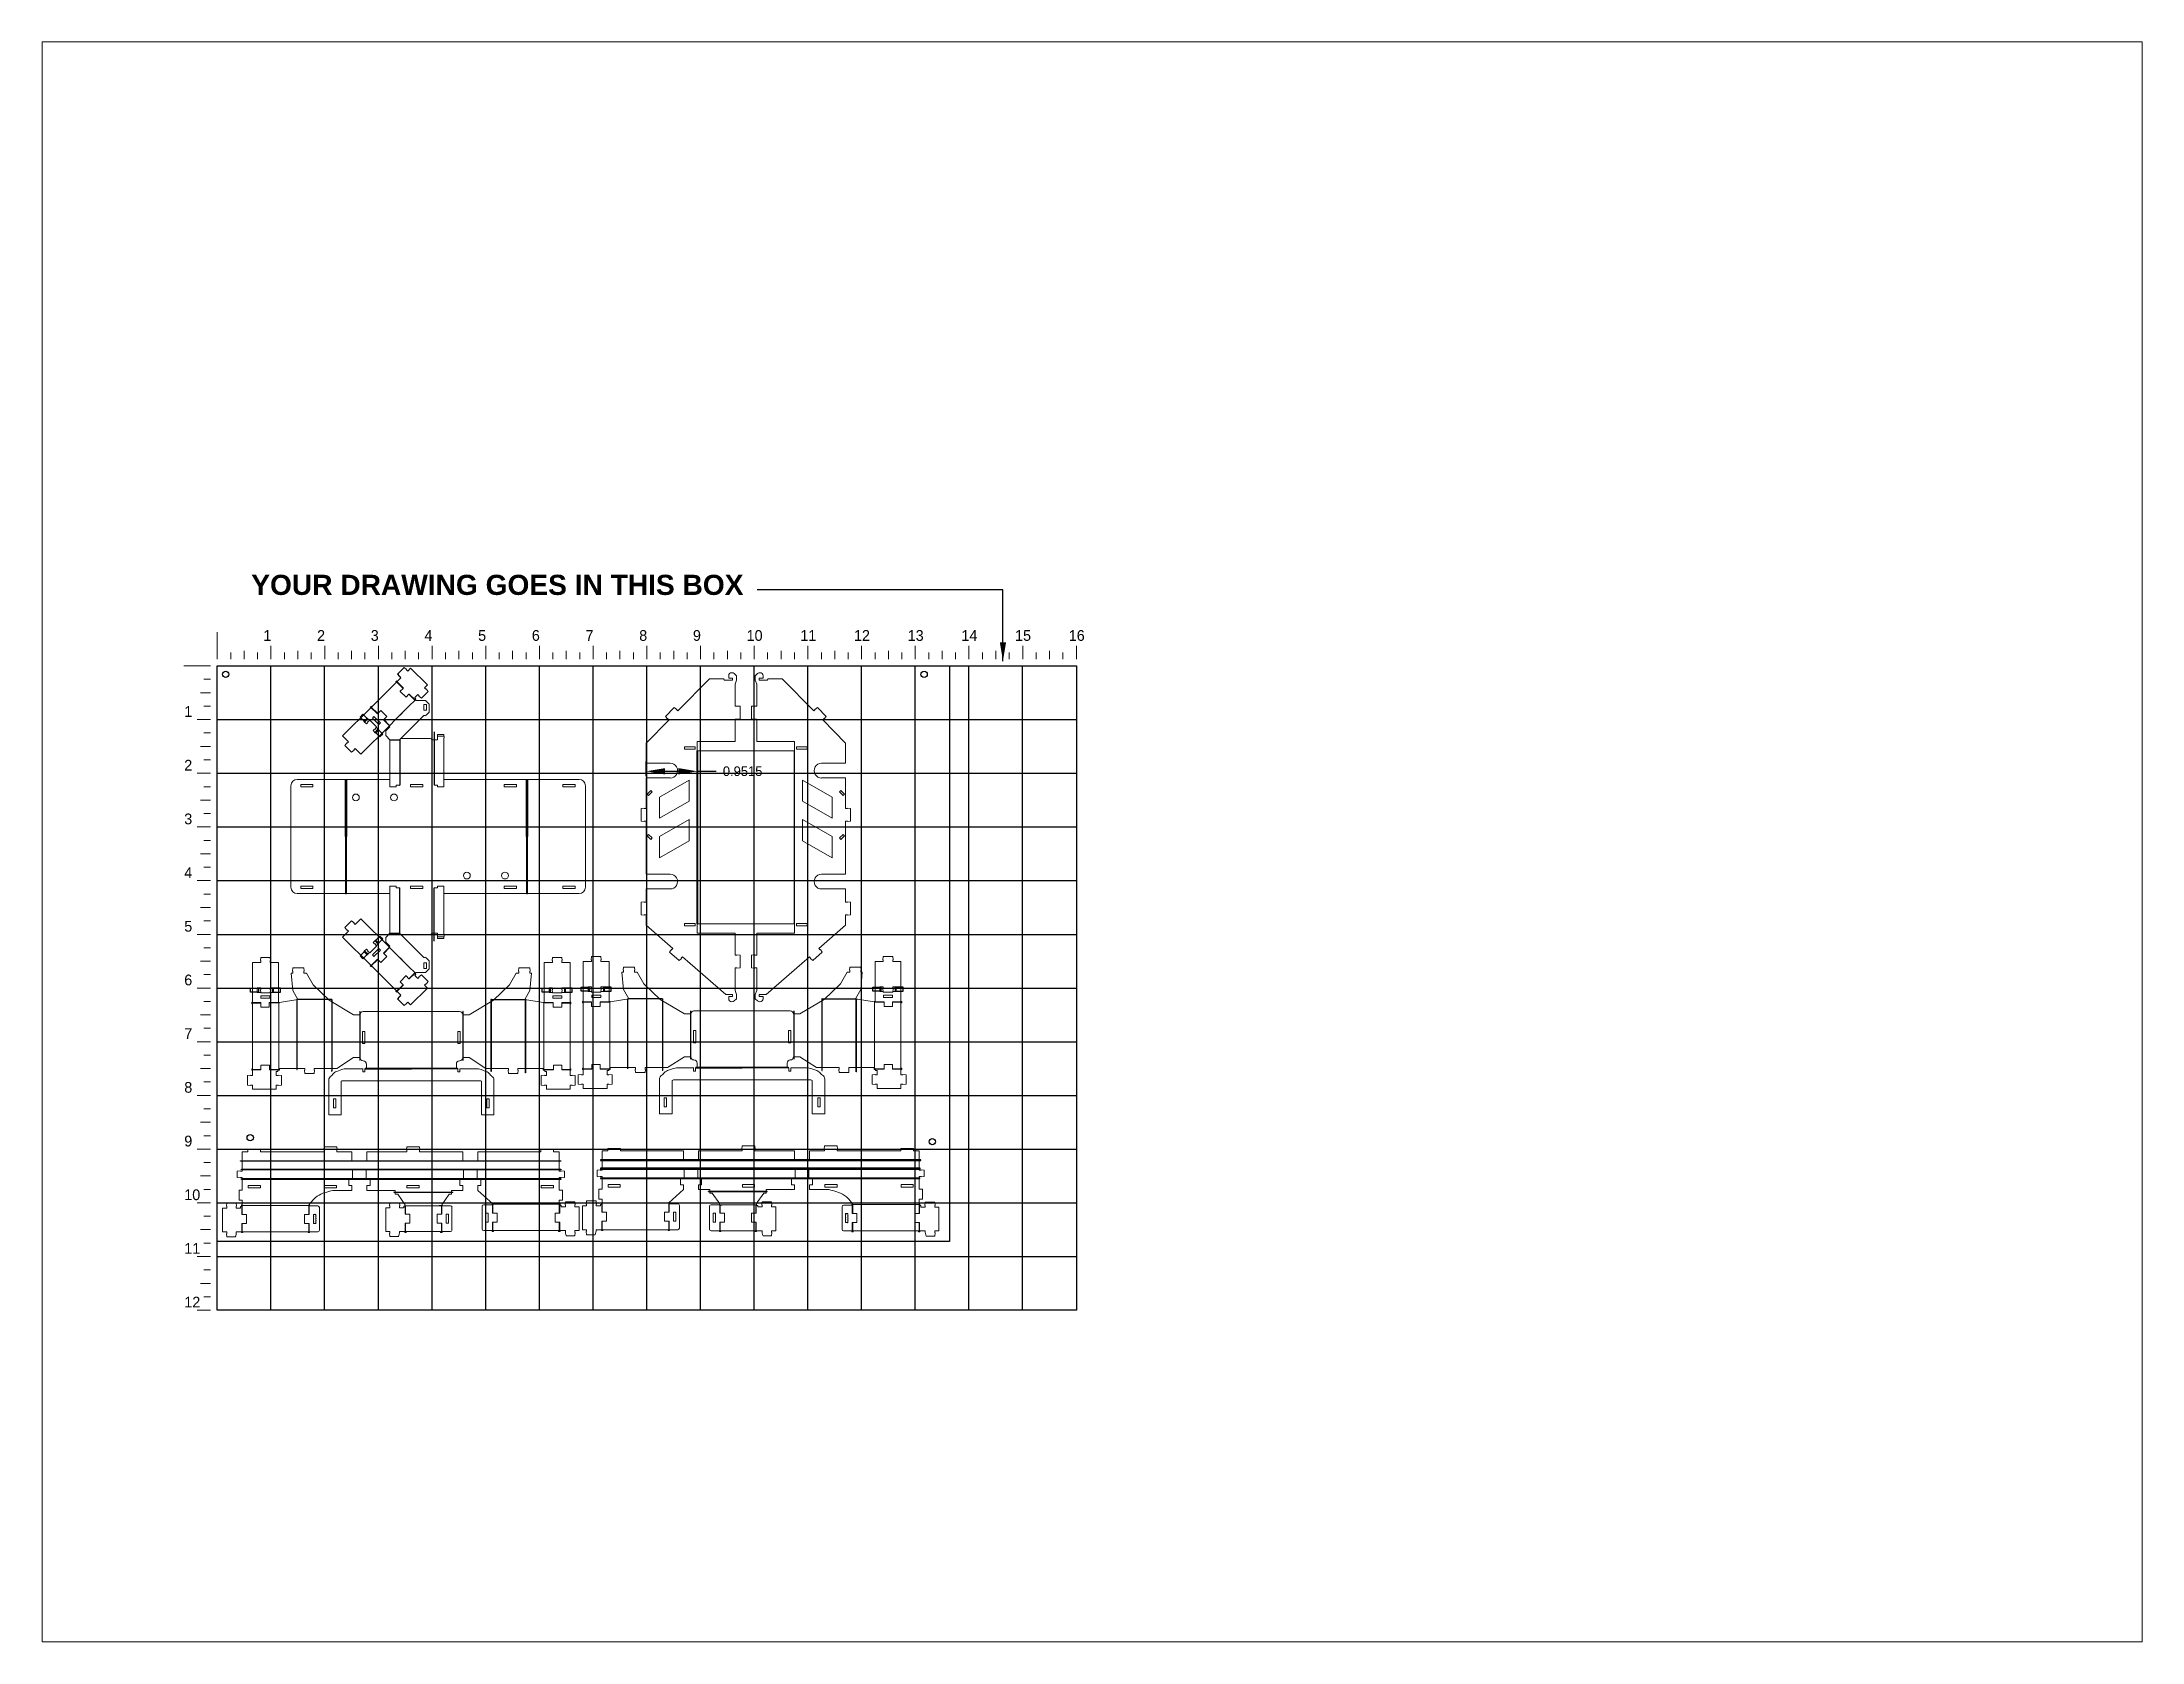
# Paper-space layout 'Layout1' of a CAD drawing. Header units: inches. Extents: x 1.05 to 9.45, y 0.8 to 7.2.
# The model-space entities are those that its viewports show. They can reach past a viewport. Long polylines and large blocks are cut down to what shows.
import ezdxf

# ---------------------------------------------------------------- set-up
doc = ezdxf.new("R2010")
doc.units = ezdxf.units.IN
doc.header["$MEASUREMENT"] = 0
doc.layers.get('0').update_dxf_attribs({"color": 255, "plot": 0})
doc.layers.add('0 SKIP', color=255, linetype='Continuous', plot=False)
doc.layers.add('dims', color=255, linetype='Continuous', plot=False)
doc.layers.add('Extents', color=5, linetype='Continuous')
doc.layers.add('Flexures', color=1, linetype='Continuous')
doc.layers.add('Outlines', color=250, linetype='Continuous', lineweight=5)
doc.dimstyles.get("Standard").update_dxf_attribs({"dimtxt": 0.18, "dimasz": 0.35, "dimexe": 0.18, "dimexo": 0.0625, "dimgap": 0.09, "dimtad": 0, "dimtih": 1, "dimtoh": 1, "dimdec": 4, "dimzin": 0, "dimdsep": 46, "dimtxsty": 'Standard', "dimcen": 0.09, "dimadec": 0, "dimazin": 0, "dimtfac": 1, "dimtdec": 4, "dimtofl": 0, "dimtmove": 0, "dimatfit": 3, "dimfxl": 0, "dimtolj": 1, "dimtzin": 0, "dimarcsym": 0})

psp = doc.layouts.get("Layout1")

msp = doc.modelspace()

# ---------------------------------------------------------------- texts
at = {"lineweight": 0, "char_height": 0.2, "attachment_point": 1}
for s, width, insert in [('1', 0.1414214, (7.55323, 21.26097)), ('\\pt0.06968;2', 0.1414214, (8.55323, 21.26097)), ('3', 0.1414214, (9.55323, 21.26097)), ('4', 0.1414214, (10.55323, 21.26097)), ('5', 0.1414214, (11.55323, 21.26097)), ('6', 0.1414214, (12.55323, 21.26097)), ('7', 0.1414214, (13.55323, 21.26097)), ('8', 0.1414214, (14.55323, 21.26097)), ('9', 0.1414214, (15.55323, 21.26097)), ('10', 0.1414214, (16.55323, 21.26097)), ('11', 0.1414214, (17.55323, 21.26097)), ('12', 0.1414214, (18.55323, 21.26097)), ('13', 0.1414214, (19.55323, 21.26097)), ('14', 0.1414214, (20.55323, 21.26097)), ('15', 0.1414214, (21.55323, 21.26097)), ('16', 0.1414214, (22.55323, 21.26097)), ('1', 0.1399083, (6.07974, 19.84498)), ('2', 0.1399083, (6.07974, 18.84498)), ('3', 0.1399083, (6.07974, 17.84498)), ('4', 0.1399083, (6.07974, 16.84498)), ('5', 0.1399083, (6.07974, 15.84498)), ('6', 0.1399083, (6.07974, 14.84498)), ('7', 0.1399083, (6.07974, 13.84498)), ('8', 0.1399083, (6.07974, 12.84498)), ('9', 0.1399083, (6.07974, 11.84498)), ('10', 0.1399083, (6.07974, 10.84498)), ('11', 0.1399083, (6.07974, 9.84498)), ('12', 0.1399083, (6.07974, 8.84498))]:
    msp.add_mtext_dynamic_manual_height_columns(s, width=width, gutter_width=1, heights=[0], dxfattribs=dict(at, insert=insert))
at = {"layer": '0 SKIP', "color": 7, "insert": (7.32741, 22.29146), "char_height": 0.375, "width": 17.1754104, "attachment_point": 1}
msp.add_mtext('{\\fArial|b1|i0|c0|p34;YOUR DRAWING GOES IN THIS BOX}', dxfattribs=at)

# ---------------------------------------------------------------- blocks, each defined once
blk = doc.blocks.new('*U1')
at = {"layer": 'dims', "lineweight": 0}
for p, q in [((0.25, 0.125), (0.25, 0.25)), ((0.5, 0.125), (0.5, 0.28125)), ((0.75, 0.125), (0.75, 0.25)), ((1, 0.125), (1, 0.375))]:
    blk.add_line(p, q, dxfattribs=at)
blk = doc.blocks.new('*U2')
at = {"color": 0, "linetype": 'ByBlock', "lineweight": -2, "transparency": 16777216}
for p in [(6.695, 20.595), (7.695, 20.595), (8.695, 20.595), (9.695, 20.595), (10.695, 20.595), (11.695, 20.595), (12.695, 20.595), (13.695, 20.595), (14.695, 20.595), (15.695, 20.595), (16.695, 20.595), (17.695, 20.595), (18.695, 20.595), (19.695, 20.595), (20.695, 20.595), (21.695, 20.595)]:
    blk.add_blockref('*U1', p, dxfattribs=at)
blk = doc.blocks.new('*U3')
at = {"layer": 'dims', "lineweight": 0}
for p, q in [((0.25, -0.125), (0.25, -0.25)), ((0.5, -0.125), (0.5, -0.3125)), ((0.75, -0.125), (0.75, -0.25)), ((1, -0.125), (1, -0.375))]:
    blk.add_line(p, q, dxfattribs=at)
blk = doc.blocks.new('*U4')
at = {"color": 0, "linetype": 'ByBlock', "lineweight": -2, "transparency": 16777216, "rotation": 270}
for p in [(6.695, 20.595), (6.695, 19.595), (6.695, 18.595), (6.695, 17.595), (6.695, 16.595), (6.695, 15.595), (6.695, 14.595), (6.695, 13.595), (6.695, 12.595), (6.695, 11.595), (6.695, 10.595), (6.695, 9.595)]:
    blk.add_blockref('*U3', p, dxfattribs=at)
blk = doc.blocks.new('thin_flexure_edit1')
for p in [(1452.824, 147.727), (1452.824, 147.684), (1452.824, 147.64), (1452.831, 147.603), (1452.853, 147.771), (1452.867, 147.742)]:
    blk.add_point(p)
at = {"layer": 'Flexures'}
for p, q in [((1451.466, 148.76), (1451.466, 148.772)), ((1451.466, 148.772), (1457.431, 148.772)), ((1457.431, 148.76), (1451.466, 148.76)), ((1457.431, 148.772), (1457.431, 148.76)), ((1451.481, 148.6), (1451.481, 148.614)), ((1451.481, 148.614), (1457.431, 148.614)), ((1457.431, 148.6), (1451.481, 148.6)), ((1451.483, 148.424), (1451.483, 148.436)), ((1457.431, 148.436), (1451.483, 148.436)), ((1457.431, 148.424), (1451.483, 148.424)), ((1457.431, 148.614), (1457.431, 148.6)), ((1457.431, 148.436), (1457.431, 148.424)), ((1452.739, 147.938), (1452.733, 147.938)), ((1454.327, 148.179), (1454.327, 148.189)), ((1454.327, 148.179), (1454.327, 148.184)), ((1454.327, 148.184), (1455.419, 148.184)), ((1455.419, 148.179), (1454.327, 148.179)), ((1455.208, 147.932), (1455.166, 147.932)), ((1455.419, 148.179), (1455.419, 148.189)), ((1456.158, 147.962), (1456.164, 147.962)), ((1457.404, 147.962), (1457.398, 147.962))]:
    blk.add_line(p, q, dxfattribs=at)
at = {"layer": 'Flexures', "lineweight": 0}
for p, q in [((1451.489, 147.771), (1451.489, 147.938)), ((1451.489, 147.938), (1451.496, 147.938)), ((1451.706, 147.938), (1451.496, 147.938)), ((1451.496, 147.771), (1451.496, 147.938)), ((1451.706, 147.938), (1451.824, 147.938)), ((1451.942, 147.938), (1451.824, 147.938)), ((1451.942, 147.938), (1452.06, 147.938)), ((1452.178, 147.938), (1452.06, 147.938)), ((1452.178, 147.938), (1452.296, 147.938)), ((1452.414, 147.938), (1452.296, 147.938)), ((1452.414, 147.938), (1452.532, 147.938)), ((1452.739, 147.938), (1452.532, 147.938)), ((1452.735, 147.771), (1452.735, 147.938)), ((1452.739, 147.938), (1452.743, 147.938)), ((1452.743, 147.938), (1452.743, 147.771)), ((1454.538, 147.932), (1454.53, 147.932)), ((1454.53, 147.932), (1454.53, 147.776)), ((1454.534, 147.932), (1455.166, 147.932)), ((1454.538, 147.776), (1454.538, 147.932)), ((1455.204, 147.776), (1455.204, 147.932)), ((1455.208, 147.932), (1455.211, 147.932)), ((1455.211, 147.932), (1455.211, 147.776)), ((1456.162, 147.962), (1456.154, 147.962)), ((1456.154, 147.962), (1456.154, 147.795)), ((1456.162, 147.795), (1456.162, 147.962)), ((1456.164, 147.962), (1457.398, 147.962)), ((1457.401, 147.795), (1457.401, 147.962)), ((1457.404, 147.962), (1457.408, 147.962)), ((1457.408, 147.962), (1457.408, 147.795)), ((1451.489, 147.771), (1451.496, 147.771)), ((1451.493, 147.603), (1451.489, 147.603)), ((1451.489, 147.603), (1451.489, 147.432)), ((1451.496, 147.603), (1451.493, 147.603)), ((1451.496, 147.432), (1451.496, 147.603)), ((1452.739, 147.771), (1452.735, 147.771)), ((1452.735, 147.432), (1452.735, 147.603)), ((1452.735, 147.603), (1452.739, 147.603)), ((1452.739, 147.771), (1452.743, 147.771)), ((1452.739, 147.603), (1452.743, 147.603)), ((1452.743, 147.603), (1452.743, 147.432)), ((1454.534, 147.776), (1454.53, 147.776)), ((1454.538, 147.608), (1454.53, 147.608)), ((1454.53, 147.608), (1454.53, 147.437)), ((1454.534, 147.776), (1454.538, 147.776)), ((1454.538, 147.437), (1454.538, 147.608)), ((1455.208, 147.776), (1455.204, 147.776)), ((1455.204, 147.437), (1455.204, 147.608)), ((1455.204, 147.608), (1455.208, 147.608)), ((1455.208, 147.776), (1455.211, 147.776)), ((1455.208, 147.608), (1455.211, 147.608)), ((1455.211, 147.608), (1455.211, 147.437)), ((1456.158, 147.795), (1456.154, 147.795)), ((1456.162, 147.627), (1456.154, 147.627)), ((1456.154, 147.627), (1456.154, 147.456)), ((1456.154, 147.456), (1456.158, 147.456)), ((1456.158, 147.795), (1456.162, 147.795)), ((1456.158, 147.456), (1456.162, 147.456)), ((1456.162, 147.456), (1456.162, 147.627)), ((1457.404, 147.795), (1457.401, 147.795)), ((1457.401, 147.456), (1457.401, 147.627)), ((1457.401, 147.627), (1457.404, 147.627)), ((1457.408, 147.456), (1457.401, 147.456)), ((1457.404, 147.795), (1457.408, 147.795)), ((1457.404, 147.627), (1457.408, 147.627)), ((1457.408, 147.627), (1457.408, 147.456)), ((1451.489, 147.432), (1451.496, 147.432)), ((1452.743, 147.432), (1452.735, 147.432)), ((1454.53, 147.437), (1454.534, 147.437)), ((1454.534, 147.437), (1454.538, 147.437)), ((1455.211, 147.437), (1455.204, 147.437))]:
    blk.add_line(p, q, dxfattribs=at)
at = {"layer": 'Outlines'}
for p, q in [((1453.016, 148.972), (1453.022, 149.031)), ((1453.258, 149.031), (1453.022, 149.031)), ((1453.264, 148.972), (1453.258, 149.031)), ((1454.552, 148.972), (1454.558, 149.031)), ((1454.794, 149.031), (1454.558, 149.031)), ((1454.8, 148.972), (1454.794, 149.031)), ((1451.496, 148.937), (1451.496, 148.766)), ((1451.602, 148.937), (1451.496, 148.937)), ((1451.496, 148.607), (1451.496, 148.766)), ((1451.602, 148.937), (1451.602, 148.984)), ((1451.602, 148.984), (1451.838, 148.984)), ((1451.838, 148.937), (1451.838, 148.984)), ((1453.022, 148.972), (1453.016, 148.972)), ((1453.022, 148.937), (1453.022, 148.972)), ((1453.258, 148.937), (1453.258, 148.972)), ((1453.258, 148.972), (1453.264, 148.972)), ((1454.558, 148.972), (1454.552, 148.972)), ((1454.558, 148.937), (1454.558, 148.972)), ((1454.794, 148.937), (1454.794, 148.972)), ((1454.794, 148.972), (1454.8, 148.972)), ((1457.059, 148.937), (1457.059, 148.984)), ((1457.059, 148.984), (1457.295, 148.984)), ((1457.295, 148.937), (1457.295, 148.984)), ((1457.295, 148.937), (1457.401, 148.937)), ((1457.401, 148.937), (1457.401, 148.772)), ((1457.401, 148.766), (1457.401, 148.772)), ((1457.401, 148.607), (1457.401, 148.766)), ((1451.46, 148.583), (1451.401, 148.577)), ((1451.401, 148.459), (1451.401, 148.577)), ((1451.46, 148.453), (1451.401, 148.459)), ((1451.46, 148.577), (1451.46, 148.583)), ((1451.496, 148.577), (1451.46, 148.577)), ((1451.496, 148.459), (1451.46, 148.459)), ((1451.46, 148.459), (1451.46, 148.453)), ((1451.496, 148.578), (1451.496, 148.607)), ((1451.496, 148.43), (1451.496, 148.46)), ((1451.496, 148.225), (1451.496, 148.43)), ((1453.027, 148.266), (1453.027, 148.309)), ((1453.253, 148.309), (1453.253, 148.266)), ((1453.481, 148.308), (1453.481, 148.426)), ((1453.875, 148.426), (1453.875, 148.308)), ((1455.548, 148.308), (1455.548, 148.426)), ((1455.942, 148.426), (1455.942, 148.308)), ((1457.401, 148.578), (1457.401, 148.607)), ((1457.401, 148.578), (1457.437, 148.578)), ((1457.401, 148.43), (1457.401, 148.46)), ((1457.401, 148.46), (1457.437, 148.46)), ((1457.401, 148.225), (1457.401, 148.43)), ((1457.437, 148.578), (1457.437, 148.584)), ((1457.437, 148.584), (1457.496, 148.578)), ((1457.437, 148.46), (1457.437, 148.454)), ((1457.437, 148.454), (1457.496, 148.46)), ((1457.496, 148.578), (1457.496, 148.46)), ((1451.207, 147.889), (1451.128, 147.889)), ((1451.128, 147.446), (1451.128, 147.889)), ((1451.201, 147.924), (1451.207, 147.984)), ((1451.207, 147.924), (1451.201, 147.924)), ((1451.384, 147.984), (1451.207, 147.984)), ((1451.207, 147.924), (1451.207, 147.889)), ((1451.39, 147.924), (1451.384, 147.984)), ((1451.384, 147.924), (1451.384, 147.889)), ((1451.384, 147.924), (1451.39, 147.924)), ((1451.463, 147.889), (1451.384, 147.889)), ((1451.437, 148.039), (1451.437, 148.225)), ((1451.437, 148.225), (1451.496, 148.225)), ((1451.496, 148.039), (1451.437, 148.039)), ((1451.482, 147.919), (1451.463, 147.919)), ((1451.463, 147.919), (1451.463, 147.889)), ((1451.482, 147.919), (1451.482, 147.947)), ((1451.482, 147.947), (1451.496, 147.947)), ((1451.496, 147.947), (1451.496, 148.039)), ((1452.748, 147.947), (1452.736, 147.947)), ((1452.748, 147.928), (1452.748, 147.947)), ((1452.904, 147.928), (1452.748, 147.928)), ((1452.934, 147.476), (1452.934, 147.899)), ((1454.246, 147.894), (1454.167, 147.894)), ((1454.167, 147.451), (1454.167, 147.894)), ((1454.24, 147.929), (1454.246, 147.989)), ((1454.246, 147.929), (1454.24, 147.929)), ((1454.423, 147.989), (1454.246, 147.989)), ((1454.246, 147.929), (1454.246, 147.894)), ((1454.391, 148.15), (1454.346, 148.15)), ((1454.429, 147.929), (1454.423, 147.989)), ((1454.423, 147.929), (1454.423, 147.894)), ((1454.423, 147.929), (1454.429, 147.929)), ((1454.502, 147.894), (1454.423, 147.894)), ((1454.524, 147.924), (1454.504, 147.924)), ((1454.504, 147.924), (1454.504, 147.894)), ((1454.524, 147.933), (1454.524, 147.952)), ((1454.524, 147.952), (1454.532, 147.952)), ((1454.524, 147.924), (1454.524, 147.952)), ((1455.216, 147.952), (1455.21, 147.952)), ((1455.216, 147.933), (1455.216, 147.952)), ((1455.373, 147.933), (1455.216, 147.933)), ((1455.351, 148.15), (1455.395, 148.15)), ((1455.402, 147.481), (1455.402, 147.904)), ((1455.963, 147.499), (1455.963, 147.922)), ((1455.993, 147.952), (1456.149, 147.952)), ((1456.149, 147.952), (1456.149, 147.971)), ((1456.149, 147.971), (1456.161, 147.971)), ((1457.46, 148.225), (1457.401, 148.225)), ((1457.401, 148.039), (1457.46, 148.039)), ((1457.401, 147.971), (1457.401, 148.039)), ((1457.415, 147.971), (1457.401, 147.971)), ((1457.415, 147.942), (1457.415, 147.971)), ((1457.415, 147.942), (1457.434, 147.942)), ((1457.434, 147.942), (1457.434, 147.913)), ((1457.434, 147.913), (1457.513, 147.913)), ((1457.46, 148.039), (1457.46, 148.225)), ((1457.507, 147.948), (1457.513, 148.007)), ((1457.513, 147.948), (1457.507, 147.948)), ((1457.513, 148.007), (1457.69, 148.007)), ((1457.513, 147.948), (1457.513, 147.913)), ((1457.696, 147.948), (1457.69, 148.007)), ((1457.69, 147.948), (1457.69, 147.913)), ((1457.69, 147.948), (1457.696, 147.948)), ((1457.69, 147.913), (1457.769, 147.913)), ((1457.769, 147.47), (1457.769, 147.913)), ((1451.571, 147.771), (1451.496, 147.771)), ((1451.496, 147.603), (1451.571, 147.603)), ((1451.575, 147.771), (1451.571, 147.771)), ((1451.571, 147.603), (1451.575, 147.603)), ((1451.575, 147.603), (1451.575, 147.771)), ((1452.656, 147.603), (1452.656, 147.771)), ((1452.656, 147.771), (1452.66, 147.771)), ((1452.66, 147.603), (1452.656, 147.603)), ((1452.66, 147.771), (1452.735, 147.771)), ((1452.735, 147.603), (1452.66, 147.603)), ((1452.867, 147.771), (1452.824, 147.771)), ((1452.824, 147.603), (1452.867, 147.603)), ((1454.246, 147.451), (1454.167, 147.451)), ((1454.246, 147.416), (1454.246, 147.451)), ((1454.524, 147.451), (1454.423, 147.451)), ((1454.524, 147.437), (1454.524, 147.451)), ((1454.613, 147.776), (1454.534, 147.776)), ((1454.534, 147.608), (1454.613, 147.608)), ((1454.55, 147.451), (1454.55, 147.437)), ((1454.617, 147.776), (1454.613, 147.776)), ((1454.613, 147.608), (1454.617, 147.608)), ((1454.617, 147.608), (1454.617, 147.776)), ((1455.125, 147.608), (1455.125, 147.776)), ((1455.125, 147.776), (1455.129, 147.776)), ((1455.129, 147.608), (1455.125, 147.608)), ((1455.129, 147.776), (1455.204, 147.776)), ((1455.204, 147.608), (1455.129, 147.608)), ((1455.191, 147.437), (1455.191, 147.451)), ((1455.218, 147.451), (1455.373, 147.451)), ((1455.218, 147.451), (1455.218, 147.437)), ((1455.335, 147.776), (1455.293, 147.776)), ((1455.293, 147.608), (1455.335, 147.608)), ((1456.148, 147.47), (1455.993, 147.47)), ((1456.03, 147.627), (1456.073, 147.627)), ((1456.148, 147.47), (1456.148, 147.456)), ((1456.237, 147.795), (1456.162, 147.795)), ((1456.162, 147.627), (1456.237, 147.627)), ((1456.162, 147.456), (1456.174, 147.456)), ((1456.174, 147.456), (1456.174, 147.47)), ((1456.241, 147.795), (1456.237, 147.795)), ((1456.237, 147.627), (1456.241, 147.627)), ((1456.241, 147.627), (1456.241, 147.795)), ((1457.322, 147.627), (1457.322, 147.795)), ((1457.322, 147.795), (1457.326, 147.795)), ((1457.326, 147.627), (1457.322, 147.627)), ((1457.326, 147.795), (1457.401, 147.795)), ((1457.401, 147.627), (1457.326, 147.627)), ((1457.388, 147.456), (1457.388, 147.47)), ((1457.415, 147.456), (1457.408, 147.456)), ((1457.415, 147.47), (1457.415, 147.456)), ((1457.415, 147.47), (1457.513, 147.47)), ((1457.69, 147.47), (1457.769, 147.47)), ((1457.69, 147.434), (1457.69, 147.47)), ((1451.207, 147.446), (1451.128, 147.446)), ((1451.207, 147.411), (1451.201, 147.411)), ((1451.201, 147.411), (1451.207, 147.352)), ((1451.207, 147.411), (1451.207, 147.446)), ((1451.482, 147.446), (1451.384, 147.446)), ((1451.482, 147.446), (1451.482, 147.432)), ((1451.496, 147.432), (1451.509, 147.432)), ((1451.509, 147.432), (1451.509, 147.446)), ((1452.723, 147.432), (1452.723, 147.446)), ((1452.749, 147.432), (1452.743, 147.432)), ((1452.749, 147.446), (1452.904, 147.446)), ((1452.749, 147.446), (1452.749, 147.432)), ((1454.246, 147.416), (1454.24, 147.416)), ((1454.24, 147.416), (1454.246, 147.357)), ((1454.55, 147.437), (1454.524, 147.437)), ((1455.218, 147.437), (1455.211, 147.437)), ((1457.69, 147.434), (1457.696, 147.434)), ((1457.696, 147.434), (1457.69, 147.375))]:
    blk.add_line(p, q, dxfattribs=at)
at = {"layer": 'Outlines', "lineweight": 0}
for p, q in [((1453.258, 148.937), (1453.538, 148.937)), ((1453.538, 148.772), (1453.538, 148.937)), ((1453.538, 148.772), (1453.818, 148.772)), ((1453.818, 148.772), (1453.818, 148.937)), ((1454.558, 148.937), (1453.818, 148.937)), ((1454.795, 148.937), (1455.605, 148.937)), ((1455.605, 148.772), (1455.605, 148.937)), ((1455.605, 148.772), (1455.885, 148.772)), ((1455.885, 148.772), (1455.885, 148.937)), ((1455.885, 148.937), (1457.059, 148.937)), ((1453.481, 148.426), (1453.551, 148.426)), ((1453.538, 148.308), (1453.481, 148.308)), ((1453.538, 148.218), (1453.538, 148.308)), ((1453.551, 148.6), (1453.551, 148.426)), ((1453.551, 148.6), (1453.806, 148.6)), ((1453.806, 148.6), (1453.806, 148.426)), ((1453.806, 148.426), (1453.875, 148.426)), ((1453.818, 148.218), (1453.818, 148.308)), ((1453.818, 148.308), (1453.875, 148.308)), ((1455.548, 148.426), (1455.618, 148.426)), ((1455.605, 148.308), (1455.548, 148.308)), ((1455.605, 148.218), (1455.605, 148.308)), ((1455.618, 148.6), (1455.618, 148.426)), ((1455.618, 148.6), (1455.873, 148.6)), ((1455.873, 148.6), (1455.873, 148.426)), ((1455.873, 148.426), (1455.942, 148.426)), ((1455.885, 148.218), (1455.885, 148.308)), ((1455.885, 148.308), (1455.942, 148.308)), ((1453.181, 148.218), (1453.538, 148.218)), ((1453.818, 148.218), (1454.346, 148.218)), ((1454.532, 147.952), (1454.391, 148.15)), ((1455.21, 147.952), (1455.351, 148.15)), ((1455.395, 148.218), (1455.605, 148.218)), ((1455.885, 148.218), (1456.161, 147.971)), ((1454.55, 147.451), (1455.191, 147.451)), ((1456.148, 147.456), (1456.154, 147.456)), ((1456.174, 147.47), (1457.388, 147.47)), ((1457.388, 147.456), (1457.401, 147.456)), ((1451.366, 147.352), (1451.207, 147.352)), ((1451.482, 147.432), (1451.489, 147.432)), ((1451.509, 147.446), (1452.723, 147.446)), ((1452.723, 147.432), (1452.735, 147.432)), ((1454.246, 147.357), (1454.405, 147.357)), ((1455.191, 147.437), (1455.204, 147.437)), ((1457.531, 147.375), (1457.69, 147.375))]:
    blk.add_line(p, q, dxfattribs=at)
at = {"layer": 'Outlines', "linetype": 'Continuous', "lineweight": 0}
for p, q in [((1454.346, 148.15), (1454.346, 148.218)), ((1455.395, 148.15), (1455.395, 148.218))]:
    blk.add_line(p, q, dxfattribs=at)
at = {"layer": 'Outlines', "color": 18, "true_color": 0x000000}
blk.add_line((1456.073, 147.795), (1456.03, 147.795), dxfattribs=at)
at = {"layer": 'Outlines'}
for points in [[(1451.838, 148.937), (1453.022, 148.937)], [(1454.794, 148.937), (1454.795, 148.937)], [(1454.795, 148.937), (1454.794, 148.937)]]:
    blk.add_lwpolyline(points, dxfattribs=at)
for points in [[(1451.607, 148.309), (1451.833, 148.309), (1451.833, 148.265), (1451.607, 148.265)], [(1453.027, 148.309), (1453.253, 148.309), (1453.253, 148.265), (1453.027, 148.265)], [(1454.563, 148.309), (1454.79, 148.309), (1454.79, 148.265), (1454.563, 148.265)], [(1457.064, 148.309), (1457.29, 148.309), (1457.29, 148.265), (1457.064, 148.265)], [(1452.824, 147.771), (1452.867, 147.771), (1452.867, 147.603), (1452.824, 147.603)], [(1455.292, 147.776), (1455.336, 147.776), (1455.336, 147.608), (1455.292, 147.608)], [(1456.03, 147.795), (1456.073, 147.795), (1456.073, 147.627), (1456.03, 147.627)]]:
    blk.add_lwpolyline(points, close=True, dxfattribs=at)
for centre, radius, start, end in [((1452.904, 147.899), 0.0295, 0, 90), ((1455.373, 147.904), 0.0295, 0, 90), ((1455.993, 147.922), 0.0295, 90, 180), ((1452.904, 147.476), 0.0295, 270, 0), ((1454.167, 147.451), 0.256, 338.3318, 0), ((1455.373, 147.481), 0.0295, 270, 0), ((1455.993, 147.499), 0.0295, 180, 270), ((1457.769, 147.47), 0.256, 180, 201.6682), ((1451.128, 147.446), 0.256, 338.3318, 0)]:
    blk.add_arc(centre, radius, start, end, dxfattribs=at)
blk.add_open_spline([(1452.736, 147.947), (1452.846, 148.105), (1452.985, 148.165), (1453.131, 148.207), (1453.181, 148.218)], degree=3, knots=[0.066785, 0.066785, 0.066785, 0.066785, 5.273191, 7.943648, 7.943648, 7.943648, 7.943648], dxfattribs=at)
for p in [(1452.867, 147.698), (1452.867, 147.654), (1452.867, 147.611)]:
    blk.add_point(p, dxfattribs=at)
blk = doc.blocks.new('ShorterTop')
at = {"layer": 'Flexures'}
for p, q in [((4.556, 7.283), (4.704, 7.283)), ((4.556, 7.209), (4.556, 7.283)), ((4.704, 7.209), (4.556, 7.209)), ((4.704, 7.283), (4.704, 7.209)), ((5.117, 7.283), (4.97, 7.283)), ((4.97, 7.283), (4.97, 7.209)), ((4.97, 7.209), (5.117, 7.209)), ((5.117, 7.209), (5.117, 7.283)), ((6.07, 7.068), (5.422, 7.068)), ((5.422, 7.068), (5.422, 7.057)), ((5.427, 7.068), (5.422, 7.068)), ((5.427, 5.765), (5.427, 7.068)), ((6.063, 7.068), (6.07, 7.068)), ((6.07, 7.068), (6.07, 5.735)), ((9.044, 7.068), (9.037, 7.068)), ((9.037, 7.068), (9.037, 5.735)), ((9.037, 7.068), (9.685, 7.068)), ((9.044, 5.735), (9.044, 7.068)), ((9.68, 5.706), (9.68, 7.068)), ((9.685, 7.068), (9.685, 7.057)), ((9.99, 7.283), (10.138, 7.283)), ((9.99, 7.209), (9.99, 7.283)), ((10.138, 7.209), (9.99, 7.209)), ((10.138, 7.283), (10.138, 7.209)), ((10.551, 7.283), (10.403, 7.283)), ((10.403, 7.283), (10.403, 7.209)), ((10.403, 7.209), (10.551, 7.209)), ((10.551, 7.209), (10.551, 7.283)), ((5.088, 7.008), (5.088, 7.002)), ((6.589, 6.846), (6.593, 6.846)), ((6.593, 6.846), (6.593, 5.942)), ((8.519, 6.846), (8.514, 6.846)), ((8.514, 6.846), (8.514, 5.942)), ((10.02, 7.008), (10.02, 7.002)), ((10.02, 7.008), (10.02, 7.002)), ((6.593, 5.942), (6.589, 5.942)), ((8.514, 5.942), (8.519, 5.942)), ((5.088, 5.762), (5.088, 5.768)), ((5.422, 5.765), (5.427, 5.765)), ((6.07, 5.735), (6.063, 5.735)), ((6.693, 5.793), (6.693, 5.781)), ((6.693, 5.793), (8.414, 5.793)), ((6.693, 5.781), (7.554, 5.781)), ((8.414, 5.781), (7.554, 5.781)), ((8.414, 5.793), (8.414, 5.781)), ((9.037, 5.735), (9.044, 5.735)), ((9.685, 5.706), (9.68, 5.706)), ((10.02, 5.762), (10.02, 5.768))]:
    blk.add_line(p, q, dxfattribs=at)
at = {"layer": 'Flexures', "lineweight": 0}
for p, q in [((5.442, 7.068), (5.422, 7.068)), ((5.422, 7.068), (5.422, 5.765)), ((9.665, 7.068), (9.685, 7.068)), ((9.685, 7.068), (9.685, 5.706)), ((4.75, 7.012), (4.582, 7.012)), ((4.582, 7.012), (4.582, 7.008)), ((4.582, 7.008), (4.582, 7.004)), ((4.582, 7.004), (4.75, 7.004)), ((4.75, 7.004), (4.75, 7.012)), ((5.088, 7.012), (4.908, 7.012)), ((4.908, 7.008), (4.908, 7.012)), ((4.908, 7.008), (4.908, 7.004)), ((4.908, 7.004), (5.088, 7.005)), ((5.088, 7.008), (5.088, 7.012)), ((5.088, 7.002), (5.088, 5.768)), ((10.02, 7.008), (10.02, 7.012)), ((10.02, 7.012), (10.196, 7.012)), ((10.196, 7.004), (10.02, 7.005)), ((10.02, 7.002), (10.02, 5.768)), ((10.196, 7.004), (10.196, 7.012)), ((10.354, 7.004), (10.354, 7.012)), ((10.354, 7.012), (10.525, 7.012)), ((10.525, 7.004), (10.354, 7.004)), ((10.525, 7.012), (10.525, 7.008)), ((10.525, 7.008), (10.525, 7.004)), ((4.582, 5.762), (4.582, 5.765)), ((4.582, 5.765), (4.753, 5.765)), ((4.582, 5.758), (4.582, 5.765)), ((4.753, 5.758), (4.582, 5.758)), ((4.753, 5.765), (4.753, 5.758)), ((4.911, 5.762), (4.911, 5.765)), ((4.911, 5.765), (5.088, 5.765)), ((4.911, 5.762), (4.911, 5.758)), ((5.088, 5.758), (4.911, 5.758)), ((5.088, 5.765), (5.088, 5.762)), ((5.088, 5.762), (5.088, 5.758)), ((10.199, 5.765), (10.02, 5.765)), ((10.02, 5.765), (10.02, 5.762)), ((10.02, 5.762), (10.02, 5.758)), ((10.02, 5.758), (10.199, 5.758)), ((10.199, 5.765), (10.199, 5.758)), ((10.525, 5.765), (10.357, 5.765)), ((10.357, 5.765), (10.357, 5.758)), ((10.357, 5.758), (10.525, 5.758)), ((10.525, 5.758), (10.525, 5.765))]:
    blk.add_line(p, q, dxfattribs=at)
at = {"layer": 'Outlines'}
for p, q in [((4.742, 7.796), (4.748, 7.855)), ((4.748, 7.855), (4.925, 7.855)), ((4.931, 7.796), (4.925, 7.855)), ((10.176, 7.796), (10.182, 7.855)), ((10.359, 7.855), (10.182, 7.855)), ((10.365, 7.796), (10.359, 7.855)), ((4.748, 7.761), (4.596, 7.761)), ((4.596, 7.306), (4.596, 7.761)), ((4.748, 7.796), (4.742, 7.796)), ((4.748, 7.796), (4.748, 7.761)), ((4.925, 7.796), (4.925, 7.761)), ((4.925, 7.796), (4.931, 7.796)), ((4.925, 7.761), (5.078, 7.761)), ((5.078, 7.306), (5.078, 7.761)), ((5.338, 7.598), (5.344, 7.657)), ((5.344, 7.598), (5.338, 7.598)), ((5.344, 7.563), (5.344, 7.598)), ((5.556, 7.598), (5.55, 7.657)), ((5.55, 7.563), (5.55, 7.598)), ((5.55, 7.598), (5.556, 7.598)), ((9.551, 7.598), (9.557, 7.657)), ((9.557, 7.598), (9.551, 7.598)), ((9.557, 7.563), (9.557, 7.598)), ((9.769, 7.598), (9.763, 7.657)), ((9.763, 7.563), (9.763, 7.598)), ((9.763, 7.598), (9.769, 7.598)), ((10.029, 7.306), (10.029, 7.761)), ((10.182, 7.761), (10.029, 7.761)), ((10.182, 7.796), (10.176, 7.796)), ((10.182, 7.796), (10.182, 7.761)), ((10.359, 7.796), (10.359, 7.761)), ((10.359, 7.796), (10.365, 7.796)), ((10.359, 7.761), (10.512, 7.761)), ((10.512, 7.306), (10.512, 7.761)), ((4.596, 7.306), (4.596, 7.203)), ((4.596, 7.018), (4.596, 7.203)), ((4.748, 7.289), (4.684, 7.289)), ((4.684, 7.203), (4.684, 7.289)), ((4.684, 7.203), (4.747, 7.203)), ((4.748, 7.253), (4.742, 7.253)), ((4.742, 7.253), (4.748, 7.194)), ((4.748, 7.253), (4.748, 7.289)), ((4.925, 7.194), (4.748, 7.194)), ((4.925, 7.289), (4.989, 7.289)), ((4.925, 7.253), (4.925, 7.289)), ((4.925, 7.253), (4.931, 7.253)), ((4.931, 7.253), (4.925, 7.194)), ((4.989, 7.203), (4.926, 7.203)), ((4.989, 7.289), (4.989, 7.203)), ((5.078, 7.196), (5.078, 7.308)), ((5.078, 7.203), (5.078, 7.017)), ((5.096, 7.012), (5.442, 7.068)), ((6.479, 6.785), (6.024, 7.057)), ((8.628, 6.785), (9.084, 7.057)), ((10.011, 7.012), (9.665, 7.068)), ((10.029, 7.306), (10.029, 7.203)), ((10.029, 7.203), (10.029, 7.017)), ((10.182, 7.289), (10.118, 7.289)), ((10.118, 7.289), (10.118, 7.203)), ((10.118, 7.203), (10.181, 7.203)), ((10.182, 7.253), (10.176, 7.253)), ((10.176, 7.253), (10.182, 7.194)), ((10.182, 7.253), (10.182, 7.289)), ((10.182, 7.194), (10.359, 7.194)), ((10.359, 7.289), (10.423, 7.289)), ((10.359, 7.253), (10.359, 7.289)), ((10.359, 7.253), (10.365, 7.253)), ((10.365, 7.253), (10.359, 7.194)), ((10.423, 7.203), (10.36, 7.203)), ((10.423, 7.203), (10.423, 7.289)), ((10.512, 7.306), (10.512, 7.203)), ((10.512, 7.018), (10.512, 7.203)), ((4.596, 7.018), (4.582, 7.018)), ((4.582, 7.004), (4.582, 6.992)), ((4.582, 6.992), (4.596, 6.992)), ((4.75, 6.929), (4.75, 7.004)), ((4.75, 6.929), (4.75, 6.925)), ((4.75, 6.925), (4.908, 6.925)), ((4.908, 6.929), (4.908, 7.004)), ((4.908, 6.925), (4.908, 6.929)), ((5.078, 7.017), (5.096, 7.017)), ((5.096, 7.017), (5.096, 7.012)), ((6.597, 6.785), (6.479, 6.785)), ((6.656, 6.844), (7.554, 6.844)), ((8.451, 6.844), (7.554, 6.844)), ((8.51, 6.785), (8.628, 6.785)), ((10.029, 7.017), (10.011, 7.017)), ((10.011, 7.017), (10.011, 7.012)), ((10.196, 6.929), (10.196, 7.004)), ((10.196, 6.929), (10.196, 6.925)), ((10.196, 6.925), (10.354, 6.925)), ((10.354, 6.929), (10.354, 7.004)), ((10.354, 6.925), (10.354, 6.929)), ((10.512, 7.018), (10.525, 7.018)), ((10.525, 6.992), (10.512, 6.992)), ((10.525, 7.004), (10.525, 6.992)), ((6.479, 5.988), (6.166, 5.787)), ((6.597, 5.988), (6.479, 5.988)), ((6.716, 5.781), (6.716, 5.87)), ((8.392, 5.781), (8.392, 5.87)), ((8.51, 5.988), (8.628, 5.988)), ((8.628, 5.988), (8.941, 5.787)), ((4.56, 5.659), (4.501, 5.653)), ((4.501, 5.653), (4.501, 5.476)), ((4.56, 5.47), (4.501, 5.476)), ((4.56, 5.653), (4.56, 5.659)), ((4.56, 5.653), (4.596, 5.653)), ((4.56, 5.476), (4.56, 5.47)), ((4.56, 5.476), (4.596, 5.476)), ((4.582, 5.765), (4.582, 5.778)), ((4.582, 5.778), (4.596, 5.778)), ((4.596, 5.751), (4.582, 5.751)), ((4.596, 5.751), (4.596, 5.653)), ((4.596, 5.476), (4.596, 5.397)), ((4.753, 5.84), (4.753, 5.844)), ((4.911, 5.844), (4.753, 5.844)), ((4.753, 5.84), (4.753, 5.762)), ((4.911, 5.84), (4.911, 5.844)), ((4.911, 5.84), (4.911, 5.765)), ((5.068, 5.732), (5.038, 5.732)), ((5.038, 5.732), (5.038, 5.653)), ((5.074, 5.653), (5.038, 5.653)), ((5.038, 5.476), (5.038, 5.397)), ((5.074, 5.476), (5.038, 5.476)), ((5.068, 5.751), (5.096, 5.751)), ((5.068, 5.751), (5.068, 5.732)), ((5.074, 5.653), (5.074, 5.659)), ((5.074, 5.659), (5.133, 5.653)), ((5.074, 5.476), (5.074, 5.47)), ((5.074, 5.47), (5.133, 5.476)), ((5.401, 5.787), (5.096, 5.787)), ((5.096, 5.787), (5.096, 5.765)), ((5.096, 5.751), (5.096, 5.765)), ((5.133, 5.653), (5.133, 5.476)), ((5.401, 5.787), (5.439, 5.787)), ((5.439, 5.787), (5.401, 5.787)), ((5.569, 5.787), (5.439, 5.787)), ((5.569, 5.751), (5.563, 5.751)), ((5.563, 5.751), (5.569, 5.692)), ((5.569, 5.751), (5.569, 5.787)), ((5.569, 5.692), (5.746, 5.692)), ((5.746, 5.787), (6.166, 5.787)), ((5.746, 5.751), (5.746, 5.787)), ((5.746, 5.751), (5.752, 5.751)), ((5.752, 5.751), (5.746, 5.692)), ((6.015, 5.568), (6.015, 5.353)), ((6.256, 5.764), (6.164, 5.731)), ((6.248, 5.549), (6.248, 4.923)), ((6.657, 5.781), (6.355, 5.781)), ((6.65, 5.722), (6.65, 5.781)), ((6.685, 5.722), (6.65, 5.722)), ((6.685, 5.722), (6.685, 5.781)), ((6.692, 5.781), (6.716, 5.781)), ((8.422, 5.781), (8.392, 5.781)), ((8.422, 5.722), (8.422, 5.781)), ((8.422, 5.722), (8.458, 5.722)), ((8.458, 5.722), (8.458, 5.781)), ((8.458, 5.781), (8.752, 5.781)), ((8.851, 5.764), (8.943, 5.731)), ((8.859, 5.549), (8.859, 4.923)), ((9.361, 5.787), (8.941, 5.787)), ((9.092, 5.568), (9.092, 5.353)), ((9.361, 5.751), (9.355, 5.751)), ((9.355, 5.751), (9.361, 5.692)), ((9.361, 5.751), (9.361, 5.787)), ((9.538, 5.692), (9.361, 5.692)), ((9.538, 5.787), (9.668, 5.787)), ((9.538, 5.751), (9.538, 5.787)), ((9.538, 5.751), (9.544, 5.751)), ((9.544, 5.751), (9.538, 5.692)), ((9.707, 5.787), (9.668, 5.787)), ((9.668, 5.787), (9.707, 5.787)), ((9.707, 5.787), (10.011, 5.787)), ((10.033, 5.659), (9.974, 5.653)), ((9.974, 5.653), (9.974, 5.476)), ((10.033, 5.47), (9.974, 5.476)), ((10.011, 5.787), (10.011, 5.765)), ((10.011, 5.753), (10.011, 5.765)), ((10.039, 5.753), (10.011, 5.753)), ((10.033, 5.653), (10.033, 5.659)), ((10.033, 5.653), (10.069, 5.653)), ((10.033, 5.476), (10.069, 5.476)), ((10.033, 5.476), (10.033, 5.47)), ((10.039, 5.753), (10.039, 5.732)), ((10.039, 5.732), (10.069, 5.732)), ((10.069, 5.732), (10.069, 5.653)), ((10.069, 5.476), (10.069, 5.397)), ((10.199, 5.84), (10.199, 5.844)), ((10.199, 5.844), (10.357, 5.844)), ((10.199, 5.84), (10.199, 5.762)), ((10.357, 5.844), (10.357, 5.84)), ((10.357, 5.84), (10.357, 5.765)), ((10.525, 5.778), (10.512, 5.778)), ((10.512, 5.751), (10.525, 5.751)), ((10.512, 5.751), (10.512, 5.653)), ((10.547, 5.653), (10.512, 5.653)), ((10.512, 5.476), (10.512, 5.397)), ((10.547, 5.476), (10.512, 5.476)), ((10.525, 5.765), (10.525, 5.778)), ((10.547, 5.653), (10.547, 5.659)), ((10.547, 5.659), (10.606, 5.653)), ((10.547, 5.476), (10.547, 5.47)), ((10.547, 5.47), (10.606, 5.476)), ((10.606, 5.653), (10.606, 5.476)), ((4.596, 5.397), (5.038, 5.397)), ((6.015, 5.353), (6.015, 4.923)), ((9.092, 5.353), (9.092, 4.923)), ((10.512, 5.397), (10.069, 5.397)), ((6.015, 4.923), (6.248, 4.923)), ((9.092, 4.923), (8.859, 4.923))]:
    blk.add_line(p, q, dxfattribs=at)
at = {"layer": 'Outlines', "lineweight": 0}
for p, q in [((5.315, 7.563), (5.344, 7.563)), ((5.315, 7.563), (5.344, 7.238)), ((5.344, 7.657), (5.55, 7.657)), ((5.6, 7.563), (5.55, 7.563)), ((5.6, 7.563), (5.723, 7.345)), ((9.507, 7.563), (9.384, 7.345)), ((9.507, 7.563), (9.557, 7.563)), ((9.763, 7.657), (9.557, 7.657)), ((9.792, 7.563), (9.763, 7.563)), ((9.792, 7.563), (9.763, 7.238)), ((5.442, 7.068), (5.344, 7.238)), ((5.723, 7.345), (6.024, 7.057)), ((9.384, 7.345), (9.084, 7.057)), ((9.665, 7.068), (9.763, 7.238)), ((4.582, 7.018), (4.582, 7.012)), ((4.596, 5.778), (4.596, 6.992)), ((10.512, 5.778), (10.512, 6.992)), ((10.525, 7.012), (10.525, 7.018)), ((4.582, 5.751), (4.582, 5.758)), ((6.273, 5.557), (8.835, 5.557)), ((10.525, 5.751), (10.525, 5.758))]:
    blk.add_line(p, q, dxfattribs=at)
at = {"layer": 'Outlines'}
for points in [[(4.753, 7.136), (4.753, 7.092), (4.921, 7.092), (4.921, 7.136)], [(10.354, 7.136), (10.354, 7.092), (10.187, 7.092), (10.187, 7.136)], [(6.689, 6.476), (6.646, 6.476), (6.646, 6.249), (6.689, 6.249)], [(8.418, 6.476), (8.462, 6.476), (8.462, 6.249), (8.418, 6.249)], [(6.102, 5.223), (6.146, 5.223), (6.146, 5.055), (6.102, 5.055)], [(9.005, 5.223), (8.962, 5.223), (8.962, 5.055), (9.005, 5.055)]]:
    blk.add_lwpolyline(points, close=True, dxfattribs=at)
for centre, radius, start, end in [((6.656, 6.785), 0.0591, 90, 180), ((8.451, 6.785), 0.0591, 0, 90), ((6.656, 5.988), 0.0591, 180, 270), ((6.656, 5.87), 0.0591, 0, 90), ((8.451, 5.87), 0.0591, 90, 180), ((8.451, 5.988), 0.0591, 270, 0), ((6.103, 5.568), 0.0886, 120, 180), ((6.015, 5.722), 0.0886, 300, 330), ((6.213, 5.588), 0.151, 109.1531, 143.7239), ((6.273, 5.512), 0.0443, 90, 123.749), ((6.355, 5.486), 0.295, 90, 109.6006), ((8.752, 5.486), 0.295, 70.3994, 90), ((8.835, 5.512), 0.0443, 56.251, 90), ((8.894, 5.588), 0.151, 36.2761, 70.8469), ((9.092, 5.722), 0.0886, 210, 240), ((9.004, 5.568), 0.0886, 0, 60)]:
    blk.add_arc(centre, radius, start, end, dxfattribs=at)
blk = doc.blocks.new('Base thin flexures')
at = {"layer": 'Flexures', "lineweight": 0}
for p, q in [((6.713, -3.228), (6.71, -3.231)), ((6.838, -3.359), (6.71, -3.231)), ((6.713, -3.228), (6.716, -3.225)), ((6.844, -3.353), (6.716, -3.225)), ((6.841, -3.356), (6.838, -3.359)), ((6.841, -3.356), (6.844, -3.353)), ((6.952, -3.468), (6.949, -3.47)), ((7.059, -3.58), (6.949, -3.47)), ((6.952, -3.468), (6.955, -3.465)), ((7.064, -3.574), (6.955, -3.465)), ((6.236, -3.704), (6.234, -3.707)), ((6.362, -3.835), (6.234, -3.707)), ((6.236, -3.704), (6.239, -3.701)), ((6.239, -3.701), (6.367, -3.83)), ((6.365, -3.833), (6.362, -3.835)), ((6.365, -3.833), (6.367, -3.83)), ((7.062, -3.577), (7.059, -3.58)), ((7.062, -3.577), (7.064, -3.574)), ((6.476, -3.944), (6.473, -3.947)), ((6.473, -3.947), (6.583, -4.056)), ((6.476, -3.944), (6.479, -3.941)), ((6.479, -3.941), (6.588, -4.051)), ((6.586, -4.054), (6.583, -4.056)), ((6.586, -4.054), (6.588, -4.051)), ((6.473, -8.29), (6.583, -8.18)), ((6.479, -8.295), (6.588, -8.185)), ((6.586, -8.183), (6.583, -8.18)), ((6.586, -8.183), (6.588, -8.185)), ((6.362, -8.401), (6.234, -8.53)), ((6.236, -8.532), (6.234, -8.53)), ((6.236, -8.532), (6.239, -8.535)), ((6.239, -8.535), (6.367, -8.406)), ((6.365, -8.404), (6.362, -8.401)), ((6.365, -8.404), (6.367, -8.406)), ((6.476, -8.292), (6.473, -8.29)), ((6.476, -8.292), (6.479, -8.295)), ((6.838, -8.878), (6.71, -9.006)), ((6.844, -8.883), (6.716, -9.011)), ((6.841, -8.88), (6.838, -8.878)), ((6.841, -8.88), (6.844, -8.883)), ((7.059, -8.657), (6.949, -8.766)), ((6.952, -8.769), (6.949, -8.766)), ((6.952, -8.769), (6.955, -8.771)), ((7.064, -8.662), (6.955, -8.771)), ((7.062, -8.659), (7.059, -8.657)), ((7.062, -8.659), (7.064, -8.662)), ((6.713, -9.008), (6.71, -9.006)), ((6.713, -9.008), (6.716, -9.011))]:
    blk.add_line(p, q, dxfattribs=at)
at = {"layer": 'Flexures'}
for p, q in [((6.038, -3.894), (6.091, -3.842)), ((6.128, -3.985), (6.038, -3.894)), ((6.091, -3.842), (6.181, -3.933)), ((6.698, -3.94), (6.949, -3.69)), ((6.782, -3.857), (6.865, -3.773)), ((6.949, -3.69), (7.062, -3.577)), ((6.181, -3.933), (6.128, -3.985)), ((6.368, -4.12), (6.316, -4.172)), ((6.316, -4.172), (6.407, -4.263)), ((6.459, -4.21), (6.368, -4.12)), ((6.407, -4.263), (6.459, -4.21)), ((7.418, -4.17), (7.418, -5.16)), ((7.421, -4.17), (7.418, -4.17)), ((6.594, -4.315), (6.777, -4.315)), ((6.777, -4.315), (6.777, -5.16)), ((5.766, -6.118), (5.766, -5.055)), ((5.766, -5.055), (5.783, -5.055)), ((5.783, -5.055), (5.783, -6.118)), ((9.138, -6.118), (9.138, -5.055)), ((9.138, -5.055), (9.156, -5.055)), ((9.156, -5.055), (9.156, -6.118)), ((6.774, -5.16), (6.777, -5.16)), ((7.418, -5.16), (7.421, -5.16)), ((5.766, -6.118), (5.766, -7.181)), ((5.783, -7.181), (5.783, -6.118)), ((9.138, -6.118), (9.138, -7.181)), ((9.156, -7.181), (9.156, -6.118)), ((5.766, -7.181), (5.783, -7.181)), ((6.774, -7.077), (6.777, -7.077)), ((6.777, -7.921), (6.777, -7.077)), ((7.418, -8.067), (7.418, -7.077)), ((7.418, -7.077), (7.421, -7.077)), ((9.138, -7.181), (9.156, -7.181)), ((6.316, -8.064), (6.407, -7.974)), ((6.368, -8.116), (6.316, -8.064)), ((6.459, -8.026), (6.368, -8.116)), ((6.407, -7.974), (6.459, -8.026)), ((6.594, -7.921), (6.777, -7.921)), ((7.421, -8.067), (7.418, -8.067)), ((6.128, -8.252), (6.038, -8.343)), ((6.038, -8.343), (6.091, -8.394)), ((6.091, -8.394), (6.181, -8.304)), ((6.181, -8.304), (6.128, -8.252)), ((6.698, -8.296), (6.949, -8.546)), ((6.782, -8.379), (6.865, -8.463)), ((6.949, -8.547), (7.062, -8.659)), ((6.949, -8.547), (7.062, -8.659))]:
    blk.add_line(p, q, dxfattribs=at)
at = {"layer": 'Flexures', "color": 1}
for p, q in [((6.698, -3.94), (6.586, -4.054)), ((6.698, -8.296), (6.586, -8.183)), ((6.698, -8.296), (6.586, -8.183))]:
    blk.add_line(p, q, dxfattribs=at)
at = {"layer": 'Outlines'}
for p, q in [((6.733, -3.094), (6.858, -2.969)), ((6.77, -3.14), (6.733, -3.094)), ((6.904, -3.006), (6.858, -2.969)), ((6.9, -3.011), (6.904, -3.006)), ((6.9, -3.011), (6.925, -3.036)), ((6.925, -3.036), (6.98, -2.98)), ((6.98, -2.98), (7.294, -3.293)), ((6.258, -3.702), (6.484, -3.476)), ((6.484, -3.476), (6.711, -3.249)), ((6.701, -3.239), (6.71, -3.231)), ((6.711, -3.249), (6.701, -3.239)), ((6.72, -3.221), (6.73, -3.231)), ((6.73, -3.231), (6.799, -3.161)), ((6.774, -3.136), (6.77, -3.14)), ((6.774, -3.136), (6.799, -3.161)), ((6.785, -3.412), (6.782, -3.415)), ((6.782, -3.415), (6.894, -3.526)), ((6.785, -3.412), (6.838, -3.359)), ((6.949, -3.47), (6.896, -3.523)), ((7.057, -3.53), (7.113, -3.474)), ((7.138, -3.499), (7.113, -3.474)), ((7.138, -3.499), (7.133, -3.503)), ((7.133, -3.503), (7.179, -3.541)), ((7.179, -3.541), (7.305, -3.416)), ((7.238, -3.349), (7.294, -3.293)), ((7.263, -3.374), (7.238, -3.349)), ((7.263, -3.374), (7.267, -3.37)), ((7.267, -3.37), (7.305, -3.416)), ((6.239, -3.721), (5.713, -4.246)), ((6.229, -3.711), (6.234, -3.707)), ((6.239, -3.721), (6.229, -3.711)), ((6.248, -3.692), (6.258, -3.702)), ((6.42, -3.777), (6.367, -3.83)), ((6.42, -3.777), (6.423, -3.774)), ((6.423, -3.774), (6.535, -3.886)), ((6.479, -3.941), (6.532, -3.888)), ((6.535, -3.886), (6.532, -3.888)), ((6.771, -4.315), (7.212, -3.875)), ((6.894, -3.526), (6.896, -3.523)), ((7.078, -3.551), (7.057, -3.53)), ((7.063, -3.566), (7.078, -3.551)), ((7.063, -3.566), (7.083, -3.586)), ((7.259, -3.586), (7.083, -3.586)), ((7.253, -3.875), (7.253, -3.875)), ((7.327, -3.654), (7.259, -3.586)), ((7.269, -3.859), (7.327, -3.801)), ((7.327, -3.801), (7.327, -3.654)), ((5.821, -4.354), (5.713, -4.246)), ((6.581, -4.061), (6.054, -4.587)), ((6.11, -3.975), (6.171, -3.914)), ((6.155, -4.02), (6.11, -3.975)), ((6.181, -3.995), (6.155, -4.02)), ((6.171, -3.914), (6.215, -3.959)), ((6.176, -3.991), (6.222, -3.953)), ((6.181, -3.995), (6.176, -3.991)), ((6.222, -3.953), (6.347, -4.078)), ((6.306, -4.12), (6.281, -4.145)), ((6.281, -4.145), (6.326, -4.191)), ((6.306, -4.12), (6.31, -4.124)), ((6.31, -4.124), (6.347, -4.078)), ((6.326, -4.191), (6.386, -4.13)), ((6.386, -4.13), (6.342, -4.085)), ((6.594, -4.074), (6.516, -4.153)), ((6.516, -4.237), (6.516, -4.153)), ((6.594, -4.315), (6.516, -4.237)), ((6.581, -4.061), (6.594, -4.074)), ((7.352, -4.295), (6.791, -4.295)), ((7.366, -4.295), (7.366, -4.295)), ((7.477, -4.28), (7.483, -4.221)), ((7.483, -4.28), (7.477, -4.28)), ((7.48, -4.25), (7.604, -4.25)), ((7.601, -4.221), (7.483, -4.221)), ((7.483, -4.315), (7.483, -4.28)), ((7.607, -4.28), (7.601, -4.221)), ((7.601, -4.315), (7.601, -4.28)), ((7.601, -4.28), (7.607, -4.28)), ((5.792, -4.375), (5.754, -4.421)), ((5.754, -4.421), (5.88, -4.546)), ((5.796, -4.379), (5.792, -4.375)), ((5.796, -4.379), (5.821, -4.354)), ((5.925, -4.508), (5.88, -4.546)), ((5.921, -4.504), (5.946, -4.479)), ((5.921, -4.504), (5.925, -4.508)), ((5.946, -4.479), (6.054, -4.587)), ((6.594, -4.315), (6.594, -5.16)), ((7.386, -4.315), (7.394, -4.315)), ((7.394, -4.315), (7.418, -4.315)), ((7.418, -4.315), (7.483, -4.315)), ((7.601, -5.16), (7.601, -4.315)), ((4.9, -5.055), (6.271, -5.055)), ((6.271, -5.055), (6.594, -5.055)), ((9.115, -5.055), (7.601, -5.055)), ((10.116, -5.055), (9.147, -5.055)), ((4.75, -5.173), (4.75, -6.118)), ((6.594, -5.16), (6.594, -5.195)), ((6.594, -5.195), (6.712, -5.195)), ((6.712, -5.16), (6.777, -5.16)), ((6.712, -5.16), (6.712, -5.195)), ((7.483, -5.16), (7.418, -5.16)), ((7.483, -5.16), (7.483, -5.195)), ((7.601, -5.195), (7.483, -5.195)), ((7.601, -5.16), (7.601, -5.195)), ((10.235, -5.173), (10.235, -6.118)), ((4.75, -7.063), (4.75, -6.118)), ((10.235, -7.063), (10.235, -6.118)), ((4.9, -7.181), (6.271, -7.181)), ((6.271, -7.181), (6.594, -7.181)), ((6.594, -7.077), (6.594, -7.041)), ((6.594, -7.041), (6.712, -7.041)), ((6.594, -7.921), (6.594, -7.077)), ((6.712, -7.077), (6.712, -7.041)), ((6.712, -7.077), (6.777, -7.077)), ((7.483, -7.077), (7.418, -7.077)), ((7.483, -7.077), (7.483, -7.041)), ((7.601, -7.041), (7.483, -7.041)), ((7.601, -7.077), (7.601, -7.041)), ((7.601, -7.077), (7.601, -7.921)), ((9.115, -7.181), (7.601, -7.181)), ((10.116, -7.181), (9.147, -7.181)), ((5.754, -7.816), (5.88, -7.69)), ((5.792, -7.862), (5.754, -7.816)), ((5.925, -7.728), (5.88, -7.69)), ((5.921, -7.732), (5.925, -7.728)), ((5.921, -7.732), (5.946, -7.757)), ((5.946, -7.757), (6.054, -7.649)), ((6.581, -8.175), (6.054, -7.649)), ((5.821, -7.883), (5.713, -7.99)), ((6.239, -8.515), (5.713, -7.99)), ((5.796, -7.857), (5.792, -7.862)), ((5.796, -7.857), (5.821, -7.883)), ((6.222, -8.283), (6.347, -8.158)), ((6.281, -8.091), (6.326, -8.046)), ((6.306, -8.116), (6.281, -8.091)), ((6.306, -8.116), (6.31, -8.112)), ((6.31, -8.112), (6.347, -8.158)), ((6.326, -8.046), (6.386, -8.106)), ((6.386, -8.106), (6.342, -8.151)), ((6.594, -7.921), (6.516, -8)), ((6.516, -8), (6.516, -8.083)), ((6.594, -8.162), (6.516, -8.083)), ((6.581, -8.175), (6.594, -8.162)), ((6.771, -7.921), (7.212, -8.362)), ((7.352, -7.941), (6.791, -7.941)), ((7.366, -7.941), (7.366, -7.941)), ((7.386, -7.921), (7.394, -7.921)), ((7.394, -7.921), (7.418, -7.921)), ((7.418, -7.921), (7.483, -7.921)), ((7.483, -7.957), (7.477, -7.957)), ((7.477, -7.957), (7.483, -8.016)), ((7.48, -7.986), (7.604, -7.986)), ((7.483, -7.921), (7.483, -7.957)), ((7.601, -8.016), (7.483, -8.016)), ((7.601, -7.921), (7.601, -7.957)), ((7.601, -7.957), (7.607, -7.957)), ((7.607, -7.957), (7.601, -8.016)), ((6.155, -8.216), (6.11, -8.262)), ((6.11, -8.262), (6.171, -8.322)), ((6.181, -8.241), (6.155, -8.216)), ((6.171, -8.322), (6.215, -8.278)), ((6.181, -8.241), (6.176, -8.246)), ((6.176, -8.246), (6.222, -8.283)), ((6.239, -8.515), (6.229, -8.525)), ((6.239, -8.535), (6.248, -8.544)), ((6.248, -8.544), (6.258, -8.534)), ((6.258, -8.534), (6.484, -8.761)), ((6.42, -8.459), (6.367, -8.406)), ((6.42, -8.459), (6.423, -8.462)), ((6.423, -8.462), (6.535, -8.351)), ((6.479, -8.295), (6.532, -8.348)), ((6.535, -8.351), (6.532, -8.348)), ((7.253, -8.362), (7.253, -8.362)), ((7.327, -8.583), (7.259, -8.651)), ((7.269, -8.377), (7.327, -8.435)), ((7.327, -8.435), (7.327, -8.583)), ((6.484, -8.761), (6.711, -8.987)), ((6.711, -8.987), (6.701, -8.997)), ((6.782, -8.822), (6.894, -8.71)), ((6.785, -8.824), (6.782, -8.822)), ((6.785, -8.824), (6.838, -8.878)), ((6.894, -8.71), (6.896, -8.713)), ((6.949, -8.766), (6.896, -8.713)), ((6.98, -9.256), (7.294, -8.943)), ((7.078, -8.686), (7.057, -8.707)), ((7.057, -8.707), (7.113, -8.762)), ((7.063, -8.671), (7.083, -8.651)), ((7.063, -8.671), (7.078, -8.686)), ((7.259, -8.651), (7.083, -8.651)), ((7.138, -8.737), (7.113, -8.762)), ((7.133, -8.733), (7.179, -8.695)), ((7.138, -8.737), (7.133, -8.733)), ((7.179, -8.695), (7.305, -8.821)), ((7.263, -8.862), (7.238, -8.888)), ((7.238, -8.888), (7.294, -8.943)), ((7.263, -8.862), (7.267, -8.867)), ((7.267, -8.867), (7.305, -8.821)), ((6.701, -8.997), (6.71, -9.006)), ((6.72, -9.016), (6.73, -9.006)), ((6.73, -9.006), (6.799, -9.075)), ((6.77, -9.096), (6.733, -9.142)), ((6.733, -9.142), (6.858, -9.267)), ((6.774, -9.1), (6.77, -9.096)), ((6.774, -9.1), (6.799, -9.075)), ((6.904, -9.23), (6.858, -9.267)), ((6.9, -9.226), (6.925, -9.201)), ((6.9, -9.226), (6.904, -9.23)), ((6.925, -9.201), (6.98, -9.256))]:
    blk.add_line(p, q, dxfattribs=at)
at = {"layer": 'Outlines', "lineweight": 0}
for p, q in [((6.716, -3.225), (6.72, -3.221)), ((6.239, -3.701), (6.248, -3.692)), ((4.868, -5.055), (4.9, -5.055)), ((9.115, -5.055), (9.156, -5.055)), ((4.9, -7.181), (4.868, -7.181)), ((9.115, -7.181), (9.138, -7.181)), ((6.234, -8.53), (6.229, -8.525)), ((6.716, -9.011), (6.72, -9.016))]:
    blk.add_line(p, q, dxfattribs=at)
at = {"layer": 'Outlines'}
for points in [[(6.267, -3.916), (6.297, -3.885), (6.416, -4.003), (6.385, -4.034)], [(7.274, -3.659), (7.226, -3.659), (7.226, -3.768), (7.274, -3.768)], [(4.934, -5.194), (4.934, -5.15), (5.16, -5.15), (5.161, -5.194)], [(6.98, -5.194), (6.979, -5.15), (7.206, -5.15), (7.206, -5.194)], [(8.722, -5.194), (8.722, -5.15), (8.949, -5.15), (8.949, -5.194)], [(9.815, -5.194), (9.815, -5.15), (10.042, -5.15), (10.042, -5.194)], [(4.934, -7.043), (4.934, -7.086), (5.16, -7.086), (5.161, -7.043)], [(6.98, -7.043), (6.979, -7.086), (7.206, -7.086), (7.206, -7.043)], [(8.722, -7.043), (8.722, -7.086), (8.949, -7.086), (8.949, -7.043)], [(9.815, -7.043), (9.815, -7.086), (10.042, -7.086), (10.042, -7.043)], [(6.267, -8.321), (6.297, -8.352), (6.416, -8.233), (6.385, -8.202)], [(7.274, -8.577), (7.226, -8.577), (7.226, -8.469), (7.274, -8.469)]]:
    blk.add_lwpolyline(points, close=True, dxfattribs=at)
at = {"layer": 'Outlines', "lineweight": 0}
for centre in [(5.961, -5.39), (6.67, -5.39), (8.028, -6.847), (8.737, -6.847)]:
    blk.add_circle(centre, 0.0625, dxfattribs=at)
at = {"layer": 'Outlines'}
for centre, radius, start, end in [((6.98, -2.98), 0.256, 203.3318, 225), ((7.233, -3.895), 0.0295, 75, 135), ((7.248, -3.838), 0.0295, 255, 315), ((7.352, -4.315), 0.0197, 30, 90), ((7.386, -4.295), 0.0197, 210, 270), ((4.868, -5.173), 0.118, 90, 180), ((10.116, -5.173), 0.118, 360, 90), ((4.868, -7.063), 0.118, 180, 270), ((10.116, -7.063), 0.118, 270, 0), ((7.352, -7.921), 0.0197, 270, 330), ((7.386, -7.941), 0.0197, 90, 150), ((7.233, -8.341), 0.0295, 225, 285), ((7.248, -8.398), 0.0295, 45, 105), ((6.98, -9.256), 0.256, 135, 156.6682)]:
    blk.add_arc(centre, radius, start, end, dxfattribs=at)
blk = doc.blocks.new('Tabs')
at = {"layer": 'Outlines'}
for p, q in [((-2.4, 3), (-1.5, 3)), ((-1.5, 3), (-1.5, 3.15)), ((-1.5, 3.15), (0, 3)), ((0, 3), (0, -3)), ((-2.4, -3), (-1.5, -3)), ((-1.5, -3), (-1.5, -3.15)), ((-1.5, -3.15), (0, -3))]:
    blk.add_line(p, q, dxfattribs=at)
blk = doc.blocks.new('*U12')
at = {"layer": 'Outlines'}
for p, q in [((-2.4, 3), (-1.5, 3)), ((-1.5, 3), (-1.5, 3.15)), ((-1.5, 3.15), (0, 3)), ((0, 3), (0, -3)), ((-2.4, -3), (-1.5, -3)), ((-1.5, -3), (-1.5, -3.15)), ((-1.5, -3.15), (0, -3))]:
    blk.add_line(p, q, dxfattribs=at)
blk = doc.blocks.new('Shorter Top Slanted Joints')
at = {"layer": 'Flexures'}
for points in [[(3.585, 6.903), (3.591, 6.903), (3.591, 3.679), (3.585, 3.679)], [(5.396, 6.903), (5.39, 6.903), (5.39, 3.679), (5.396, 3.679)]]:
    blk.add_lwpolyline(points, close=True, dxfattribs=at)
at = {"layer": 'Outlines', "lineweight": 0}
for p, q in [((3.816, 8.24), (3.226, 7.645)), ((5.165, 8.24), (5.756, 7.645)), ((3.06, 7.477), (2.634, 7.047)), ((5.922, 7.477), (6.348, 7.047)), ((2.634, 7.047), (2.634, 6.671)), ((3.585, 7.075), (3.585, 6.903)), ((4.289, 7.075), (3.585, 7.075)), ((4.693, 7.075), (5.396, 7.075)), ((5.396, 7.075), (5.396, 6.903)), ((6.348, 7.047), (6.348, 6.671)), ((3.585, 6.903), (5.396, 6.903)), ((2.885, 6.04), (3.434, 6.357)), ((3.434, 6.357), (3.434, 5.963)), ((6.097, 6.04), (5.547, 6.357)), ((5.547, 6.357), (5.547, 5.963)), ((2.885, 5.304), (3.434, 5.621)), ((3.434, 5.621), (3.434, 5.227)), ((6.097, 5.304), (5.547, 5.621)), ((5.547, 5.621), (5.547, 5.227)), ((2.634, 3.689), (2.634, 3.657)), ((3.585, 3.679), (3.585, 3.508)), ((3.585, 3.679), (5.396, 3.679)), ((5.396, 3.679), (5.396, 3.508)), ((6.348, 3.689), (6.348, 3.657)), ((4.289, 3.508), (3.585, 3.508)), ((4.693, 3.508), (5.396, 3.508)), ((3.452, 2.94), (4.115, 2.362)), ((5.53, 2.94), (4.867, 2.362))]:
    blk.add_line(p, q, dxfattribs=at)
at = {"layer": 'Outlines'}
for p, q in [((4.072, 8.24), (3.816, 8.24)), ((4.092, 8.22), (4.072, 8.24)), ((4.092, 8.22), (4.171, 8.22)), ((4.092, 8.22), (4.171, 8.22)), ((4.092, 8.22), (4.092, 8.22)), ((4.171, 8.256), (4.171, 8.297)), ((4.171, 8.256), (4.171, 8.297)), ((4.242, 8.256), (4.171, 8.256)), ((4.242, 8.256), (4.171, 8.256)), ((4.171, 8.22), (4.242, 8.22)), ((4.171, 8.22), (4.242, 8.22)), ((4.242, 8.22), (4.242, 8.256)), ((4.242, 8.22), (4.242, 8.256)), ((4.318, 8.297), (4.272, 8.339)), ((4.318, 8.22), (4.289, 8.143)), ((4.318, 8.22), (4.318, 8.297)), ((4.663, 8.297), (4.71, 8.339)), ((4.663, 8.22), (4.663, 8.297)), ((4.663, 8.22), (4.693, 8.143)), ((4.74, 8.256), (4.811, 8.256)), ((4.74, 8.22), (4.74, 8.256)), ((4.74, 8.256), (4.811, 8.256)), ((4.74, 8.22), (4.74, 8.256)), ((4.811, 8.22), (4.74, 8.22)), ((4.811, 8.22), (4.74, 8.22)), ((4.811, 8.256), (4.811, 8.297)), ((4.811, 8.256), (4.811, 8.297)), ((4.89, 8.22), (4.811, 8.22)), ((4.89, 8.22), (4.811, 8.22)), ((4.89, 8.22), (4.909, 8.24)), ((4.89, 8.22), (4.89, 8.22)), ((4.909, 8.24), (5.165, 8.24)), ((4.289, 7.73), (4.289, 8.143)), ((4.693, 7.73), (4.693, 8.143)), ((4.289, 7.075), (4.289, 7.494)), ((4.693, 7.075), (4.693, 7.494)), ((2.634, 6.368), (2.634, 5.923)), ((6.348, 6.368), (6.348, 5.923)), ((2.885, 6.04), (2.885, 5.646)), ((2.885, 5.646), (3.434, 5.963)), ((6.097, 5.646), (5.547, 5.963)), ((6.097, 6.04), (6.097, 5.646)), ((2.634, 5.49), (2.634, 4.819)), ((6.348, 5.49), (6.348, 4.819)), ((2.885, 5.304), (2.885, 4.91)), ((2.885, 4.91), (3.434, 5.227)), ((6.097, 4.91), (5.547, 5.227)), ((6.097, 5.304), (6.097, 4.91)), ((2.634, 4.229), (2.634, 4.083)), ((6.348, 4.229), (6.348, 4.083)), ((2.634, 3.846), (2.634, 3.689)), ((2.634, 3.657), (3.131, 3.221)), ((6.348, 3.657), (5.851, 3.221)), ((6.348, 3.846), (6.348, 3.689)), ((4.289, 3.094), (4.289, 3.508)), ((4.693, 3.094), (4.693, 3.508)), ((3.309, 3.065), (3.452, 2.94)), ((4.289, 2.439), (4.289, 2.858)), ((4.693, 2.439), (4.693, 2.858)), ((5.673, 3.065), (5.53, 2.94)), ((4.112, 2.362), (4.242, 2.362)), ((4.112, 2.362), (4.242, 2.362)), ((4.242, 2.362), (4.242, 2.326)), ((4.242, 2.362), (4.242, 2.326)), ((4.318, 2.362), (4.289, 2.439)), ((4.318, 2.362), (4.318, 2.285)), ((4.663, 2.362), (4.693, 2.439)), ((4.663, 2.362), (4.663, 2.285)), ((4.87, 2.362), (4.74, 2.362)), ((4.74, 2.362), (4.74, 2.326)), ((4.87, 2.362), (4.74, 2.362)), ((4.74, 2.362), (4.74, 2.326)), ((4.242, 2.326), (4.171, 2.326)), ((4.171, 2.326), (4.171, 2.285)), ((4.242, 2.326), (4.171, 2.326)), ((4.171, 2.326), (4.171, 2.285)), ((4.318, 2.285), (4.272, 2.243)), ((4.663, 2.285), (4.71, 2.243)), ((4.74, 2.326), (4.811, 2.326)), ((4.74, 2.326), (4.811, 2.326)), ((4.811, 2.326), (4.811, 2.285)), ((4.811, 2.326), (4.811, 2.285))]:
    blk.add_line(p, q, dxfattribs=at)
for points in [[(3.082, 6.671), (2.634, 6.671)], [(5.9, 6.671), (6.348, 6.671)], [(2.634, 5.825), (2.634, 6.396)], [(3.079, 6.396), (2.634, 6.396)], [(5.902, 6.396), (6.348, 6.396)], [(6.348, 5.825), (6.348, 6.396)], [(2.634, 5.923), (2.634, 5.825)], [(6.348, 5.923), (6.348, 5.825)], [(2.634, 5.589), (2.634, 5.49)], [(2.634, 4.819), (2.634, 5.589)], [(6.348, 5.589), (6.348, 5.49)], [(6.348, 4.819), (6.348, 5.589)], [(2.634, 4.819), (2.634, 4.604)], [(6.348, 4.819), (6.348, 4.604)], [(3.082, 4.604), (2.634, 4.604)], [(3.079, 4.329), (2.634, 4.329)], [(2.634, 4.329), (2.634, 4.229)], [(5.9, 4.604), (6.348, 4.604)], [(5.902, 4.329), (6.348, 4.329)], [(6.348, 4.329), (6.348, 4.229)], [(2.634, 4.083), (2.634, 4.229)], [(6.348, 4.083), (6.348, 4.229)], [(2.634, 3.689), (2.634, 3.846)], [(6.348, 3.689), (6.348, 3.846)]]:
    blk.add_lwpolyline(points, dxfattribs=at)
at = {"layer": 'Outlines', "lineweight": 0}
for points in [[(3.35, 6.978), (3.546, 6.978), (3.546, 6.934), (3.35, 6.934)], [(5.632, 6.978), (5.436, 6.978), (5.436, 6.934), (5.632, 6.934)], [(3.35, 3.683), (3.546, 3.683), (3.546, 3.639), (3.35, 3.639)], [(5.632, 3.683), (5.436, 3.683), (5.436, 3.639), (5.632, 3.639)]]:
    blk.add_lwpolyline(points, close=True, dxfattribs=at)
at = {"layer": 'Outlines'}
for points in [[(2.68, 6.069), (2.654, 6.095), (2.721, 6.161), (2.747, 6.136)], [(6.301, 6.069), (6.327, 6.095), (6.26, 6.161), (6.235, 6.136)], [(2.68, 5.344), (2.654, 5.319), (2.721, 5.252), (2.747, 5.278)], [(6.301, 5.344), (6.327, 5.319), (6.26, 5.252), (6.235, 5.278)]]:
    blk.add_lwpolyline(points, close=True, dxfattribs=at)
for centre, radius, start, end in [((4.23, 8.297), 0.0591, 90, 180), ((4.23, 8.297), 0.0591, 45, 90), ((4.752, 8.297), 0.0591, 90, 135), ((4.752, 8.297), 0.0591, 0, 90), ((3.081, 6.533), 0.138, 269.397, 89.412), ((5.901, 6.533), 0.138, 90.588, 270.603), ((3.081, 4.466), 0.138, 269.397, 89.412), ((5.901, 4.466), 0.138, 90.588, 270.603), ((4.23, 2.285), 0.0591, 180, 270), ((4.23, 2.285), 0.0591, 270, 315), ((4.752, 2.285), 0.0591, 225, 270), ((4.752, 2.285), 0.0591, 270, 0)]:
    blk.add_arc(centre, radius, start, end, dxfattribs=at)
for name, p, xscale, yscale, zscale, rotation in [('*U12', (3.075, 7.627), -0.03937, 0.03937, 0.03937, 315.420835996914), ('Tabs', (4.598, 7.612), -0.03937, 0.03937, 0.03937, 3.961674188701636e-07), ('*U12', (5.906, 7.627), 0.03937, 0.03937, 0.03937, 44.57916439925346), ('Tabs', (2.539, 5.707), 0.03937, 0.03937, 0.03937, 180), ('Tabs', (6.442, 5.707), -0.03937, 0.03937, 0.03937, 180), ('Tabs', (2.539, 3.964), 0.03937, 0.03937, 0.03937, 180), ('Tabs', (6.442, 3.964), -0.03937, 0.03937, 0.03937, 180), ('Tabs', (3.157, 3.073), 0.03936999999999998, 0.03936999999999998, 0.03936999999999998, 228.6600738505128), ('Tabs', (5.824, 3.073), -0.03936999999999998, 0.03936999999999998, 0.03936999999999998, 131.3399265456546), ('Tabs', (4.598, 2.976), -0.03937, 0.03937, 0.03937, 3.961674188701636e-07)]:
    blk.add_blockref(name, p, dxfattribs=dict(at, xscale=xscale, yscale=yscale, zscale=zscale, rotation=rotation))
at = {"layer": 'Outlines', "xscale": 0.03937, "yscale": 0.03937, "zscale": 0.03937}
for p in [(4.383, 7.612), (4.383, 2.976)]:
    blk.add_blockref('Tabs', p, dxfattribs=at)
blk = doc.blocks.new('*D33')
at = {"layer": 'Defpoints', "color": 0, "lineweight": -2, "transparency": 16777216}
for p, q in [((14.683, 18.542), (14.683, 18.812)), ((15.634, 18.542), (15.634, 18.812)), ((15.033, 18.632), (15.284, 18.632)), ((15.634, 18.632), (15.984, 18.632))]:
    blk.add_line(p, q, dxfattribs=at)
at = {"layer": 'Defpoints', "color": 0, "lineweight": 0, "transparency": 16777216}
for p in [(14.683, 18.479), (15.634, 18.632), (15.634, 18.479)]:
    blk.add_point(p, dxfattribs=at)
for points in [[(15.033, 18.69), (15.033, 18.573), (14.683, 18.632)], [(15.284, 18.69), (15.284, 18.573), (15.634, 18.632)]]:
    blk.add_solid(points, dxfattribs=at)
at = {"layer": 'Defpoints', "color": 0, "lineweight": 0, "transparency": 16777216, "insert": (16.479, 18.632), "char_height": 0.18, "attachment_point": 5}
blk.add_mtext('\\A1;0.9515', dxfattribs=at)

# ---------------------------------------------------------------- dimensions: what is measured, and where the dimension line sits
at = {"layer": 'Defpoints', "lineweight": 0}
dim = msp.add_linear_dim(base=(15.63413, 18.6316), p1=(14.68264, 18.47924), p2=(15.63413, 18.47924), dimstyle='Standard', dxfattribs=at)
dim.commit()
dim.dimension.update_dxf_attribs({"geometry": '*D33', "text_midpoint": (16.47913, 18.6316)})

# ---------------------------------------------------------------- linework, layer by layer
at = {"lineweight": 0}
for p, q in [((6.69465, 20.71998), (6.69465, 21.21998)), ((6.56965, 20.59498), (6.06965, 20.59498))]:
    msp.add_line(p, q, dxfattribs=at)
for p, q in [((6.69465, 20.59498), (22.69465, 20.59498)), ((6.69465, 8.59498), (6.69465, 20.59498)), ((7.69465, 8.59498), (7.69465, 20.59498)), ((8.69465, 8.59498), (8.69465, 20.59498)), ((9.69465, 8.59498), (9.69465, 20.59498)), ((10.69465, 8.59498), (10.69465, 20.59498)), ((11.69465, 8.59498), (11.69465, 20.59498)), ((12.69465, 8.59498), (12.69465, 20.59498)), ((13.69465, 8.59498), (13.69465, 20.59498)), ((14.69465, 8.59498), (14.69465, 20.59498)), ((15.69465, 8.59498), (15.69465, 20.59498)), ((16.69465, 8.59498), (16.69465, 20.59498)), ((17.69465, 8.59498), (17.69465, 20.59498)), ((18.69465, 8.59498), (18.69465, 20.59498)), ((19.69465, 8.59498), (19.69465, 20.59498)), ((20.69465, 8.59498), (20.69465, 20.59498)), ((21.69465, 8.59498), (21.69465, 20.59498)), ((22.69465, 20.59498), (22.69465, 8.59498)), ((6.69465, 19.59498), (22.44465, 19.59498)), ((6.69465, 19.59498), (22.69465, 19.59498)), ((6.69465, 18.59498), (22.69465, 18.59498)), ((6.69465, 17.59498), (22.69465, 17.59498)), ((6.69465, 16.59498), (22.69465, 16.59498)), ((6.69465, 16.59498), (22.69465, 16.59498)), ((6.69465, 15.59498), (22.69465, 15.59498)), ((6.69465, 14.59498), (22.69465, 14.59498)), ((6.69465, 13.59498), (22.69465, 13.59498)), ((6.69465, 12.59498), (22.69465, 12.59498)), ((6.69465, 11.59498), (22.69465, 11.59498)), ((6.69465, 10.59498), (22.69465, 10.59498)), ((6.69465, 9.59498), (22.69465, 9.59498)), ((22.69465, 8.59498), (6.69465, 8.59498))]:
    msp.add_line(p, q)
at = {"layer": 'Extents'}
msp.add_lwpolyline([(6.69465, 9.87338), (6.69465, 20.59498), (20.33216, 20.59498), (20.33216, 9.87338)], close=True, dxfattribs=at)
for centre in [(6.85213, 20.4375), (19.85972, 20.4375), (7.30733, 11.80875), (20.01136, 11.73314)]:
    msp.add_circle(centre, 0.05906, dxfattribs=at)

# ---------------------------------------------------------------- block references
at = {"lineweight": 0}
for name in ['*U2', '*U4']:
    msp.add_blockref(name, (0, 0), dxfattribs=at)
at = {"layer": 'Outlines', "lineweight": 0}
for name, p in [('Base thin flexures', (3.31619, 23.53523)), ('Shorter Top Slanted Joints', (12.04878, 12.1115))]:
    msp.add_blockref(name, p, dxfattribs=at)
at = {"layer": 'Outlines'}
for name, p in [('ShorterTop', (2.75559, 7.31138)), ('ShorterTop', (8.91621, 7.32683)), ('thin_flexure_edit1', (-1444.33591, -137.39254))]:
    msp.add_blockref(name, p, dxfattribs=at)
at = {"layer": 'Outlines', "xscale": -1}
msp.add_blockref('thin_flexure_edit1', (1471.2639, -137.37626), dxfattribs=at)

msp.set_redraw_order([(e.dxf.handle, doc.entitydb.next_handle()) for e in msp.query("TEXT MTEXT ATTDEF DIMENSION ARC_DIMENSION")])  # texts and dimensions are drawn at this point

# ---------------------------------------------------------------- leaders
at = {"layer": '0 SKIP', "color": 7}
msp.add_leader([(21.32741, 20.68199), (21.32741, 22.0108), (16.75201, 22.0108)], dimstyle='Standard', dxfattribs=at)

# ---------------------------------------------------------------- viewports
at = {"layer": 'Outlines'}
psp.add_viewport(center=(5.25, 4), size=(8.4, 6.4), view_center_point=(22.98605, 17.31471), view_height=29.7994105, dxfattribs=at)

doc.saveas('drawing.dxf')
